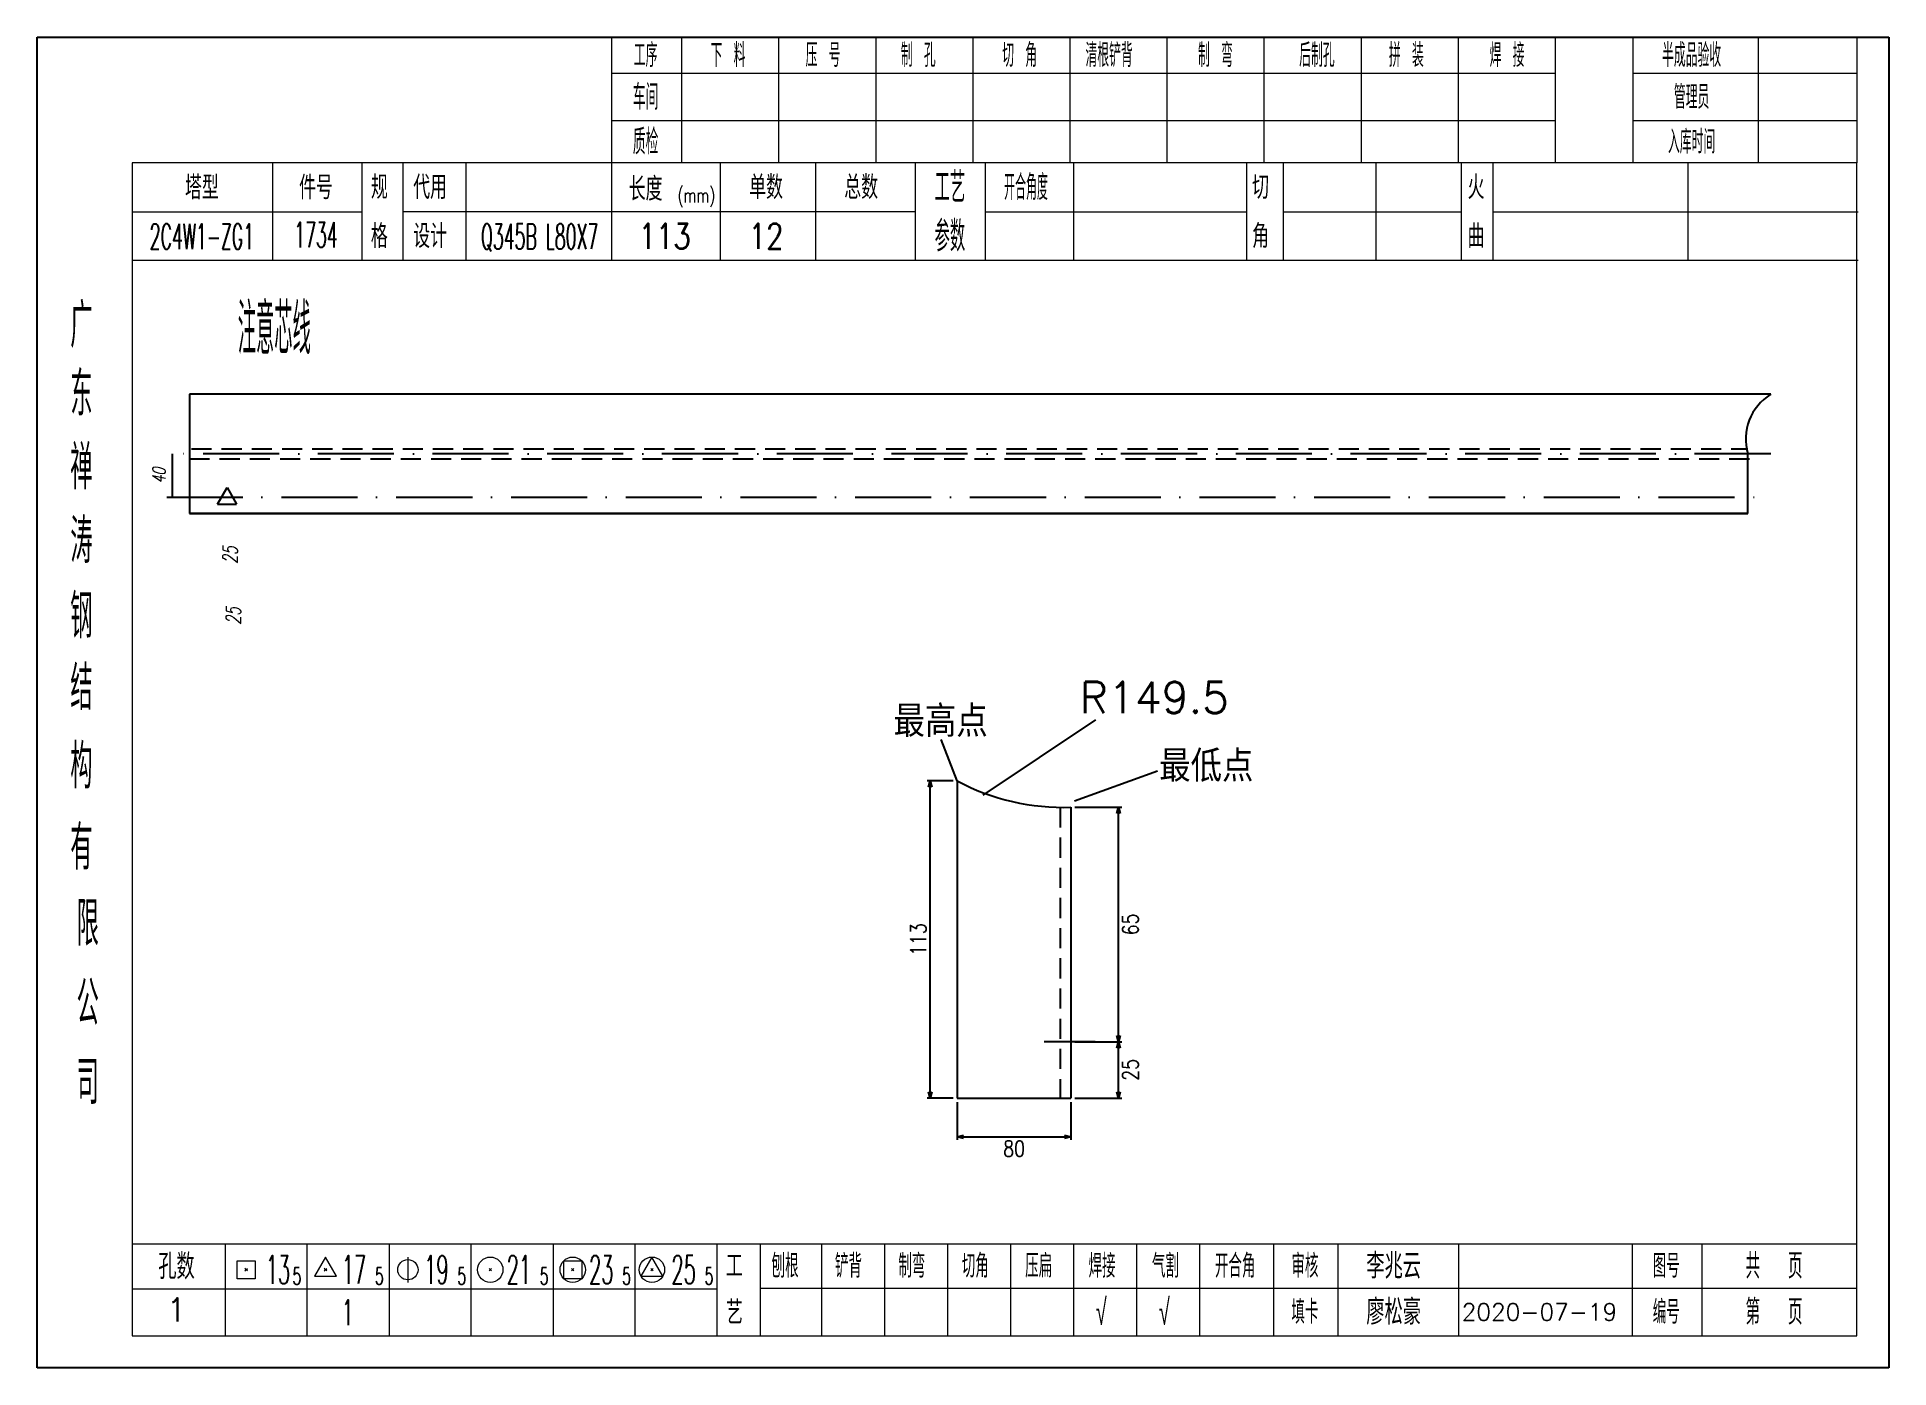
# Model space of a CAD drawing. Extents: x 154981 to 165753, y -86801 to -82885.
# Drawn here: x 161145.1 to 161437.2, y -83946.6 to -83736.7 of the extents above; entities that cross this region are included whole.
import ezdxf
from ezdxf.enums import TextEntityAlignment as Align

# ---------------------------------------------------------------- set-up
doc = ezdxf.new("R2010")
doc.units = 0
doc.header["$MEASUREMENT"] = 0
doc.linetypes.add('ACAD_ISO10W100', pattern=[18, 12, -3, 0, -3])
doc.linetypes.add('HIDDEN2', pattern=[4.7625, 3.175, -1.5875])
doc.layers.get('0').update_dxf_attribs({"linetype": 'CONTINUOUS', "lineweight": 25})
doc.layers.get('Defpoints').update_dxf_attribs({"linetype": 'CONTINUOUS'})
for name, color, linetype, lineweight in [('1', 7, 'CONTINUOUS', 25), ('2', 7, 'CONTINUOUS', 25), ('4', 7, 'CONTINUOUS', 25), ('5', 7, 'CONTINUOUS', 25)]:
    doc.layers.add(name, color=color, linetype=linetype, lineweight=lineweight)
doc.layers.add('细线', color=5, linetype='CONTINUOUS')
doc.styles.add('DimFont', font='simplex.shx', dxfattribs={"width": 0.8, "bigfont": 'gbhzfs.shx'})
doc.styles.add('hz', font='txt.shx', dxfattribs={"width": 0.7, "oblique": 12, "bigfont": 'hztxt.shx'})
doc.styles.get("Standard").update_dxf_attribs({"font": 'simplex.shx', "width": 0.7, "height": 3, "bigfont": 'gbhzfs.shx'})
doc.dimstyles.new('DHDxfDimStyleOpen30', dxfattribs={"dimtxt": 2.5, "dimasz": 2.5, "dimexe": 1.25, "dimexo": 0.625, "dimtad": 2, "dimtxsty": 'DimFont', "dimblk": 'OPEN30', "dimblk1": 'OPEN30', "dimblk2": 'OPEN30', "dimcen": 2.5, "dimadec": 0, "dimazin": 0, "dimtfac": 1, "dimtmove": 0, "dimatfit": 3, "dimfxl": 0, "dimarcsym": 0})

msp = doc.modelspace()

# ---------------------------------------------------------------- texts
at = {"color": 0, "style": 'hz'}
for s, p in [('R149.5', (161309.59096, -83843.32596)), ('最高点', (161280.23262, -83847.09209)), ('最低点', (161322.13633, -83854.16384))]:
    msp.add_text(s, height=4.95, dxfattribs=at).set_placement(p)
at = {"layer": '1', "color": 0, "linetype": 'ByBlock', "style": 'hz', "oblique": 12, "width": 0.7}
for p in [(161176.74251, -83819.79734), (161177.24094, -83829.38407)]:
    msp.add_text('25', height=2.3, rotation=90, dxfattribs=at).set_placement(p)
at = {"layer": '2', "color": 0, "linetype": 'ByBlock', "style": 'hz', "oblique": 12, "width": 0.7}
msp.add_text('40', height=2, rotation=90, dxfattribs=at).set_placement((161165.35486, -83805.83262), align=Align.CENTER)
at = {"layer": '4', "color": 1, "linetype": 'Continuous', "lineweight": 25}
for s, height, width, p in [('工序', 3.7, 0.7, (161241.11666, -83739.53733)), ('下 料', 3.7, 0.7, (161254.11666, -83739.53733)), ('压 号', 3.7, 0.7, (161269.11666, -83739.53733)), ('制 孔', 3.7, 0.7, (161284.11666, -83739.53733)), ('切 角', 3.7, 0.7, (161300.11666, -83739.53733)), ('清根铲背 ', 3.7, 0.7, (161315.11666, -83739.53733)), (' 制 弯', 3.7, 0.7, (161330.11666, -83739.53733)), (' 后制孔', 3.7, 0.7, (161346.11666, -83739.53733)), ('拼 装', 3.7, 0.7, (161361.11666, -83739.53733)), (' 焊 接', 3.7, 0.7, (161376.11666, -83739.53733)), ('半成品验收', 3.7, 0.7, (161406.11666, -83739.53733)), ('车间', 4, 0.7, (161241.11666, -83746.13733)), ('管理员', 3.7, 0.7, (161406.11666, -83746.13733)), ('质检', 4, 0.7, (161241.11666, -83753.19733)), ('入库时间', 3.7, 0.7, (161406.11666, -83753.19733)), ('工艺', 4.8, 0.7, (161289.11666, -83760.37733)), ('开合角度', 4, 0.6, (161301.11666, -83760.37733)), ('(mm)', 2.24, 0.7, (161249.11666, -83761.63733)), ('参数', 4.8, 0.7, (161289.11666, -83768.08733)), ('2C4W1-ZG1', 4, 0.5, (161171.11666, -83768.11733)), ('Q345B L80X7', 4, 0.5, (161224.39442, -83768.13733)), ('广', 6.96, 0.7, (161152.11666, -83782.16733)), ('注意芯线', 8, 0.5, (161182.53717, -83782.71714)), ('东', 6.96, 0.7, (161152.11666, -83792.95733)), ('禅', 6.96, 0.7, (161152.11666, -83804.54733)), ('涛', 6.96, 0.7, (161152.11666, -83816.14733)), ('钢', 6.96, 0.7, (161152.11666, -83828.03733)), ('结', 6.96, 0.7, (161152.11666, -83839.34733)), ('构', 6.96, 0.7, (161152.11666, -83851.72733)), ('有', 6.96, 0.7, (161152.11666, -83864.53733)), ('限', 6.96, 0.7, (161153.11666, -83876.53733)), ('公', 6.96, 0.7, (161153.11666, -83889.07733)), ('司', 6.96, 0.7, (161153.11666, -83901.55733)), ('13', 4.47, 0.5, (161183.11666, -83931.13733)), ('17', 4.47, 0.5, (161195.11666, -83931.13733)), ('19', 4.47, 0.5, (161208.11666, -83931.13733)), ('21', 4.47, 0.5, (161221.11666, -83931.13733)), ('23', 4.47, 0.5, (161234.11666, -83931.13733)), ('25', 4.47, 0.5, (161247.11666, -83931.13733)), ('刨根', 3.7, 0.8, (161263.11666, -83930.53733)), ('铲背', 3.7, 0.8, (161273.11666, -83930.53733)), ('制弯', 3.7, 0.8, (161283.11666, -83930.53733)), ('切角', 3.7, 0.8, (161293.11666, -83930.53733)), ('压扁', 3.7, 0.8, (161303.11666, -83930.53733)), ('焊接', 3.7, 0.8, (161313.11666, -83930.53733)), ('气割', 3.7, 0.8, (161323.11666, -83930.53733)), ('开合角', 3.7, 0.8, (161334.11666, -83930.53733)), ('审核', 3.7, 0.8, (161345.11666, -83930.53733)), ('图号', 3.7, 0.8, (161402.11666, -83930.53733)), ('共  页', 4, 0.8, (161419.11666, -83930.53733)), ('5', 2.68, 0.6, (161186.11666, -83932.13733)), ('5', 2.68, 0.6, (161199.11666, -83932.13733)), ('5', 2.68, 0.6, (161212.11666, -83932.13733)), ('5', 2.68, 0.6, (161225.11666, -83932.13733)), ('5', 2.68, 0.6, (161238.11666, -83932.13733)), ('5', 2.68, 0.6, (161251.11666, -83932.13733)), ('1', 4, 0.5, (161194.11666, -83937.88733)), ('√', 4, 0.6, (161312.99666, -83937.80733)), ('√', 4, 0.6, (161322.94666, -83937.80733)), ('填卡', 3.7, 0.8, (161345.11666, -83937.80733)), ('编号', 3.7, 0.8, (161402.11666, -83937.80733)), ('第  页', 4, 0.8, (161419.11666, -83937.80733))]:
    msp.add_text(s, height=height, dxfattribs=dict(at, width=width)).set_placement(p, align=Align.MIDDLE_CENTER)
for s, height, p in [('塔型', 3.7, (161171.11666, -83760.40733)), ('件号', 3.7, (161189.11666, -83760.40733)), ('规', 3.7, (161199.11666, -83760.37733)), ('代用', 3.7, (161207.11666, -83760.37733)), ('长度', 3.7, (161241.11666, -83760.63733)), ('单数', 3.7, (161260.11666, -83760.37733)), ('总数', 3.7, (161275.11666, -83760.37733)), ('切', 3.7, (161338.11666, -83760.37733)), ('火', 3.7, (161372.11666, -83760.37733)), ('格', 3.7, (161199.11666, -83768.08733)), ('设计', 3.7, (161207.11666, -83768.08733)), ('角', 3.7, (161338.11666, -83768.08733)), ('曲', 3.7, (161372.11666, -83768.08733)), ('孔数', 4, (161167.11666, -83930.61733)), ('工', 3.7, (161255.11666, -83930.53733)), ('李兆云', 4, (161359.11666, -83930.53733)), ('1', 3.7, (161167.11666, -83937.44733)), ('艺', 3.7, (161255.11666, -83937.88733)), ('廖松豪', 4, (161359.11666, -83937.80733)), ('2020-07-19', 2.7, (161382.11666, -83937.80733))]:
    msp.add_text(s, height=height, dxfattribs=at).set_placement(p, align=Align.MIDDLE_CENTER)
at = {"layer": '4', "color": 3, "linetype": 'Continuous', "lineweight": 25}
for s, width, p in [('1734', 0.5, (161189.11666, -83767.86733)), ('113', 0.8, (161244.11666, -83768.08733)), ('12', 0.8, (161260.11666, -83768.08733))]:
    msp.add_text(s, height=4, dxfattribs=dict(at, width=width)).set_placement(p, align=Align.MIDDLE_CENTER)

# ---------------------------------------------------------------- blocks, each defined once
blk = doc.blocks.new('_OPEN30')
at = {"color": 0, "linetype": 'ByBlock', "lineweight": -2}
for p, q in [((-1, 0.27), (0, 0)), ((0, 0), (-1, -0.27)), ((0, 0), (-1, 0))]:
    blk.add_line(p, q, dxfattribs=at)
blk = doc.blocks.new('*D832')
at = {"layer": '5', "color": 3, "linetype": 'Continuous', "lineweight": -2}
for p, q in [((161290.27, -83904.69), (161290.27, -83910.66)), ((161308.2, -83904.69), (161308.2, -83910.66)), ((161291.27, -83910.16), (161307.2, -83910.16))]:
    blk.add_line(p, q, dxfattribs=at)
at = {"layer": 'Defpoints', "color": 0, "linetype": 'Continuous'}
for p in [(161290.27, -83904.06), (161308.2, -83904.06), (161308.2, -83910.16)]:
    blk.add_point(p, dxfattribs=at)
at = {"layer": '5', "color": 3, "linetype": 'Continuous', "lineweight": -2, "rotation": 180}
blk.add_blockref('_OPEN30', (161290.27, -83910.16), dxfattribs=at)
at = {"layer": '5', "color": 3, "linetype": 'Continuous', "lineweight": -2}
blk.add_blockref('_OPEN30', (161308.2, -83910.16), dxfattribs=at)
at = {"layer": '5', "color": 6, "linetype": 'Continuous', "lineweight": 18, "insert": (161299.24, -83912.03), "char_height": 2.5, "attachment_point": 5, "style": 'DimFont'}
blk.add_mtext('80', dxfattribs=at)
blk = doc.blocks.new('*D831')
at = {"layer": '5', "color": 3, "linetype": 'Continuous', "lineweight": -2}
for p, q in [((161308.83, -83858.18), (161316.23, -83858.18)), ((161315.73, -83894.17), (161315.73, -83859.18)), ((161308.83, -83895.17), (161316.23, -83895.17))]:
    blk.add_line(p, q, dxfattribs=at)
at = {"layer": 'Defpoints', "color": 0, "linetype": 'Continuous'}
for p in [(161308.2, -83858.18), (161315.73, -83858.18), (161308.2, -83895.17)]:
    blk.add_point(p, dxfattribs=at)
at = {"layer": '5', "color": 3, "linetype": 'Continuous', "lineweight": -2}
for p, rotation in [((161315.73, -83858.18), 90), ((161315.73, -83895.17), 270)]:
    blk.add_blockref('_OPEN30', p, dxfattribs=dict(at, rotation=rotation))
at = {"layer": '5', "color": 6, "linetype": 'Continuous', "lineweight": 18, "insert": (161317.6, -83876.67), "char_height": 2.5, "attachment_point": 5, "rotation": 90, "style": 'DimFont'}
blk.add_mtext('65', dxfattribs=at)
blk = doc.blocks.new('*D830')
at = {"layer": '5', "color": 3, "linetype": 'Continuous', "lineweight": -2}
for p, q in [((161308.83, -83895.17), (161316.23, -83895.17)), ((161315.73, -83903.06), (161315.73, -83896.17)), ((161308.83, -83904.06), (161316.23, -83904.06))]:
    blk.add_line(p, q, dxfattribs=at)
at = {"layer": 'Defpoints', "color": 0, "linetype": 'Continuous'}
for p in [(161308.2, -83895.17), (161315.73, -83895.17), (161308.2, -83904.06)]:
    blk.add_point(p, dxfattribs=at)
at = {"layer": '5', "color": 3, "linetype": 'Continuous', "lineweight": -2}
for p, rotation in [((161315.73, -83895.17), 90), ((161315.73, -83904.06), 270)]:
    blk.add_blockref('_OPEN30', p, dxfattribs=dict(at, rotation=rotation))
at = {"layer": '5', "color": 6, "linetype": 'Continuous', "lineweight": 18, "insert": (161317.6, -83899.61), "char_height": 2.5, "attachment_point": 5, "rotation": 90, "style": 'DimFont'}
blk.add_mtext('25', dxfattribs=at)
blk = doc.blocks.new('*D829')
at = {"layer": '5', "color": 3, "linetype": 'Continuous', "lineweight": -2}
for p, q in [((161289.64, -83854.03), (161285.52, -83854.03)), ((161286.02, -83903.06), (161286.02, -83855.03)), ((161289.64, -83904.06), (161285.52, -83904.06))]:
    blk.add_line(p, q, dxfattribs=at)
at = {"layer": 'Defpoints', "color": 0, "linetype": 'Continuous'}
for p in [(161286.02, -83854.03), (161290.27, -83854.03), (161290.27, -83904.06)]:
    blk.add_point(p, dxfattribs=at)
at = {"layer": '5', "color": 3, "linetype": 'Continuous', "lineweight": -2}
for p, rotation in [((161286.02, -83854.03), 90), ((161286.02, -83904.06), 270)]:
    blk.add_blockref('_OPEN30', p, dxfattribs=dict(at, rotation=rotation))
at = {"layer": '5', "color": 6, "linetype": 'Continuous', "lineweight": 18, "insert": (161284.14, -83879.05), "char_height": 2.5, "attachment_point": 5, "rotation": 90, "style": 'DimFont'}
blk.add_mtext('113', dxfattribs=at)
blk = doc.blocks.new('CTJGK')
at = {"color": 6, "linetype": 'Continuous'}
for p, q in [((0, 209.97), (292.13, 209.97)), ((0, 0), (0, 209.97)), ((292.13, 209.97), (292.13, 0)), ((292.13, 0), (0, 0))]:
    blk.add_line(p, q, dxfattribs=at)

# ---------------------------------------------------------------- dimensions: what is measured, and where the dimension line sits
at = {"layer": '5', "color": 134, "linetype": 'Continuous', "lineweight": 18}
for base, p1, p2, text, picture, middle in [((161286.01871, -83854.03297), (161290.26823, -83904.06209), (161290.26823, -83854.03297), '113', '*D829', (161284.14371, -83879.04753)), ((161315.72589, -83858.18176), (161308.20241, -83895.16527), (161308.20241, -83858.18176), '65', '*D831', (161317.60089, -83876.67351)), ((161315.72589, -83895.16527), (161308.20241, -83904.06209), (161308.20241, -83895.16527), '25', '*D830', (161317.60089, -83899.61368))]:
    dim = msp.add_linear_dim(base=base, p1=p1, p2=p2, angle=90, text=text, dimstyle='DHDxfDimStyleOpen30', override={"dimasz": 1, "dimexe": 0.5, "dimclrd": 3, "dimclre": 3, "dimclrt": 6}, dxfattribs=at)
    dim.commit()
    dim.dimension.update_dxf_attribs({"geometry": picture, "text_midpoint": middle})
dim = msp.add_linear_dim(base=(161308.20241, -83910.15693), p1=(161290.26823, -83904.06209), p2=(161308.20241, -83904.06209), text='80', dimstyle='DHDxfDimStyleOpen30', override={"dimasz": 1, "dimexe": 0.5, "dimclrd": 3, "dimclre": 3, "dimclrt": 6}, dxfattribs=at)
dim.commit()
dim.dimension.update_dxf_attribs({"geometry": '*D832', "text_midpoint": (161299.23532, -83912.03193)})

# ---------------------------------------------------------------- linework, layer by layer
at = {"color": 173, "linetype": 'Continuous'}
for p, q in [((161169.16261, -83793.03262), (161169.16261, -83811.83262)), ((161418.60244, -83793.03262), (161169.16261, -83793.03262)), ((161414.98347, -83811.83262), (161414.98347, -83802.43262)), ((161169.16261, -83811.83262), (161414.98347, -83811.83262))]:
    msp.add_line(p, q, dxfattribs=at)
at = {"linetype": 'HIDDEN2'}
for p, q in [((161169.16261, -83803.23262), (161415.26009, -83803.23262)), ((161169.4727, -83801.63262), (161414.98347, -83801.63262)), ((161306.52455, -83858.19508), (161306.52455, -83904.06209))]:
    msp.add_line(p, q, dxfattribs=at)
at = {"color": 0}
for p, q in [((161173.60649, -83810.35207), (161175.10649, -83807.75399)), ((161175.10649, -83807.75399), (161176.60649, -83810.35207)), ((161173.60649, -83810.35207), (161176.60649, -83810.35207))]:
    msp.add_line(p, q, dxfattribs=at)
at = {"linetype": 'ACAD_ISO10W100'}
msp.add_line((161165.58402, -83809.23262), (161417.98347, -83809.23262), dxfattribs=at)
msp.add_line((161312.02074, -83895.16527), (161303.98201, -83895.16527))
at = {"color": 173, "linetype": 'Continuous'}
msp.add_arc((161422.98108, -83800.11504), 8.32665, 121.7260558, 196.1607704, dxfattribs=at)
at = {"layer": '2', "color": 0, "linetype": 'ACAD_ISO10W100'}
msp.add_line((161418.59669, -83802.43262), (161165.58402, -83802.43262), dxfattribs=at)
at = {"layer": '2', "color": 0, "linetype": 'ByBlock'}
for p, q in [((161166.47727, -83809.23262), (161166.47727, -83802.43262)), ((161414.98347, -83811.83262), (161169.16261, -83811.83262))]:
    msp.add_line(p, q, dxfattribs=at)
at = {"layer": '4', "color": 1, "linetype": 'Continuous', "lineweight": 18}
for p, q in [((161145.11666, -83736.66733), (161145.11666, -83946.63733)), ((161437.24666, -83736.66733), (161145.11666, -83736.66733)), ((161235.74666, -83736.66733), (161235.74666, -83756.50733)), ((161246.77666, -83736.66733), (161246.77666, -83756.52733)), ((161262.08666, -83736.66733), (161262.08666, -83756.52733)), ((161277.40666, -83736.66733), (161277.40666, -83756.52733)), ((161292.71666, -83736.66733), (161292.71666, -83756.52733)), ((161308.02666, -83736.66733), (161308.02666, -83756.52733)), ((161323.33666, -83736.66733), (161323.33666, -83756.52733)), ((161338.65666, -83736.66733), (161338.65666, -83756.52733)), ((161353.96666, -83736.66733), (161353.96666, -83756.52733)), ((161369.27666, -83736.66733), (161369.27666, -83756.52733)), ((161384.58666, -83736.66733), (161384.58666, -83756.50733)), ((161384.58666, -83736.66733), (161384.58666, -83756.52733)), ((161396.86666, -83736.66733), (161396.86666, -83756.52733)), ((161416.61666, -83736.66733), (161416.61666, -83756.52733)), ((161432.19666, -83736.66733), (161432.19666, -83756.52733)), ((161437.24666, -83766.46733), (161437.24666, -83736.66733)), ((161384.58666, -83742.39733), (161235.74666, -83742.39733)), ((161432.19666, -83742.39733), (161396.86666, -83742.39733)), ((161384.58666, -83749.87733), (161235.74666, -83749.87733)), ((161432.19666, -83749.87733), (161396.86666, -83749.87733)), ((161160.12666, -83756.52733), (161160.12666, -83941.58733)), ((161432.19666, -83756.52733), (161160.12666, -83756.52733)), ((161182.24666, -83756.51733), (161182.24666, -83771.93733)), ((161196.39666, -83771.93733), (161196.39666, -83756.52733)), ((161202.89666, -83771.93733), (161202.89666, -83756.52733)), ((161212.76666, -83756.52733), (161212.76666, -83771.93733)), ((161235.74666, -83756.50733), (161235.74666, -83771.93733)), ((161252.86666, -83756.52733), (161252.86666, -83771.93733)), ((161267.91666, -83756.52733), (161267.91666, -83771.93733)), ((161283.61666, -83756.52733), (161283.61666, -83771.93733)), ((161294.67666, -83756.52733), (161294.67666, -83771.93733)), ((161308.62666, -83756.52733), (161308.62666, -83771.93733)), ((161335.92666, -83756.52733), (161335.92666, -83771.93733)), ((161341.68666, -83756.52733), (161341.68666, -83771.93733)), ((161356.30666, -83756.52733), (161356.30666, -83771.93733)), ((161369.76666, -83756.52733), (161369.76666, -83771.93733)), ((161374.75666, -83756.52733), (161374.75666, -83771.93733)), ((161405.49666, -83756.52733), (161405.49666, -83771.93733)), ((161432.19666, -83941.58733), (161432.19666, -83756.52733)), ((161196.39666, -83764.28733), (161160.12666, -83764.28733)), ((161283.61666, -83764.23733), (161202.89666, -83764.23733)), ((161294.67666, -83764.23733), (161335.92666, -83764.23733)), ((161341.68666, -83764.23733), (161369.76666, -83764.23733)), ((161374.75666, -83764.23733), (161432.37666, -83764.23733)), ((161437.24666, -83946.63733), (161437.24666, -83766.46733)), ((161432.37666, -83771.93733), (161160.12666, -83771.93733)), ((161160.12666, -83927.05733), (161432.19666, -83927.05733)), ((161174.81666, -83927.05733), (161174.81666, -83941.58733)), ((161187.74666, -83941.58733), (161187.74666, -83927.05733)), ((161200.67666, -83927.05733), (161200.67666, -83941.58733)), ((161213.59666, -83941.58733), (161213.59666, -83927.05733)), ((161226.52666, -83927.05733), (161226.52666, -83941.58733)), ((161239.45666, -83941.58733), (161239.45666, -83927.05733)), ((161252.37666, -83941.58733), (161252.37666, -83927.05733)), ((161259.24666, -83941.58733), (161259.24666, -83927.05733)), ((161268.90666, -83941.58733), (161268.90666, -83927.05733)), ((161278.84666, -83941.58733), (161278.84666, -83927.05733)), ((161288.78666, -83941.58733), (161288.78666, -83927.05733)), ((161298.73666, -83941.58733), (161298.73666, -83927.05733)), ((161308.67666, -83941.58733), (161308.67666, -83927.05733)), ((161318.61666, -83941.58733), (161318.61666, -83927.05733)), ((161328.56666, -83941.58733), (161328.56666, -83927.05733)), ((161340.20666, -83941.58733), (161340.20666, -83927.05733)), ((161350.35666, -83941.58733), (161350.35666, -83927.05733)), ((161369.41666, -83941.58733), (161369.41666, -83927.05733)), ((161396.79666, -83941.58733), (161396.79666, -83927.05733)), ((161407.75666, -83941.58733), (161407.75666, -83927.05733)), ((161252.37666, -83934.18733), (161160.12666, -83934.18733)), ((161259.20666, -83934.02733), (161432.19666, -83934.02733)), ((161160.12666, -83941.58733), (161432.19666, -83941.58733)), ((161145.11666, -83946.63733), (161437.24666, -83946.63733))]:
    msp.add_line(p, q, dxfattribs=at)
at = {"layer": '4', "color": 7, "linetype": 'Continuous', "lineweight": 13}
for p, q in [((161176.70266, -83932.55133), (161176.70266, -83929.72333)), ((161176.70266, -83929.72333), (161179.53066, -83929.72333)), ((161177.91666, -83931.33733), (161178.31666, -83930.93733)), ((161178.31666, -83931.33733), (161177.91666, -83930.93733)), ((161179.53066, -83929.72333), (161179.53066, -83932.55133)), ((161190.61666, -83929.13733), (161188.88466, -83932.13733)), ((161190.41666, -83931.33733), (161190.81666, -83930.93733)), ((161190.81666, -83931.33733), (161190.41666, -83930.93733)), ((161192.34866, -83932.13733), (161190.61666, -83929.13733)), ((161203.61666, -83929.13733), (161203.61666, -83933.13733)), ((161216.41666, -83931.33733), (161216.81666, -83930.93733)), ((161216.81666, -83931.33733), (161216.41666, -83930.93733)), ((161228.20266, -83932.55133), (161228.20266, -83929.72333)), ((161228.20266, -83929.72333), (161231.03066, -83929.72333)), ((161229.41666, -83931.33733), (161229.81666, -83930.93733)), ((161229.81666, -83931.33733), (161229.41666, -83930.93733)), ((161231.03066, -83929.72333), (161231.03066, -83932.55133)), ((161242.11666, -83929.13733), (161240.38466, -83932.13733)), ((161241.91666, -83931.33733), (161242.31666, -83930.93733)), ((161242.31666, -83931.33733), (161241.91666, -83930.93733)), ((161243.84866, -83932.13733), (161242.11666, -83929.13733)), ((161179.53066, -83932.55133), (161176.70266, -83932.55133)), ((161188.88466, -83932.13733), (161192.34866, -83932.13733)), ((161231.03066, -83932.55133), (161228.20266, -83932.55133)), ((161240.38466, -83932.13733), (161243.84866, -83932.13733))]:
    msp.add_line(p, q, dxfattribs=at)
for centre, radius in [((161203.61666, -83931.13733), 1.6), ((161216.61666, -83931.13733), 2), ((161229.61666, -83931.13733), 2), ((161242.11666, -83931.13733), 2)]:
    msp.add_circle(centre, radius, dxfattribs=at)
at = {"layer": '细线', "color": 7, "ltscale": 5}
for p, q in [((161294.33795, -83856.25298), (161312.12867, -83844.36708)), ((161290.26823, -83854.03297), (161287.74536, -83847.51168)), ((161308.78402, -83857.18351), (161321.87078, -83852.4281)), ((161290.26823, -83854.03297), (161290.26823, -83904.06209)), ((161308.20241, -83858.18176), (161308.20241, -83904.06209)), ((161290.26823, -83904.06209), (161308.20241, -83904.06209))]:
    msp.add_line(p, q, dxfattribs=at)
msp.add_arc((161307.07785, -83822.20604), 35.99329, 242.1589013, 271.7904108, dxfattribs=at)

# ---------------------------------------------------------------- block references
at = {"color": 0, "linetype": 'Continuous'}
msp.add_blockref('CTJGK', (161145.11666, -83946.63733), dxfattribs=at)

msp.set_redraw_order([(e.dxf.handle, doc.entitydb.next_handle()) for e in msp.query("TEXT MTEXT ATTDEF DIMENSION ARC_DIMENSION")])  # texts and dimensions are drawn at this point

doc.saveas('drawing.dxf')
